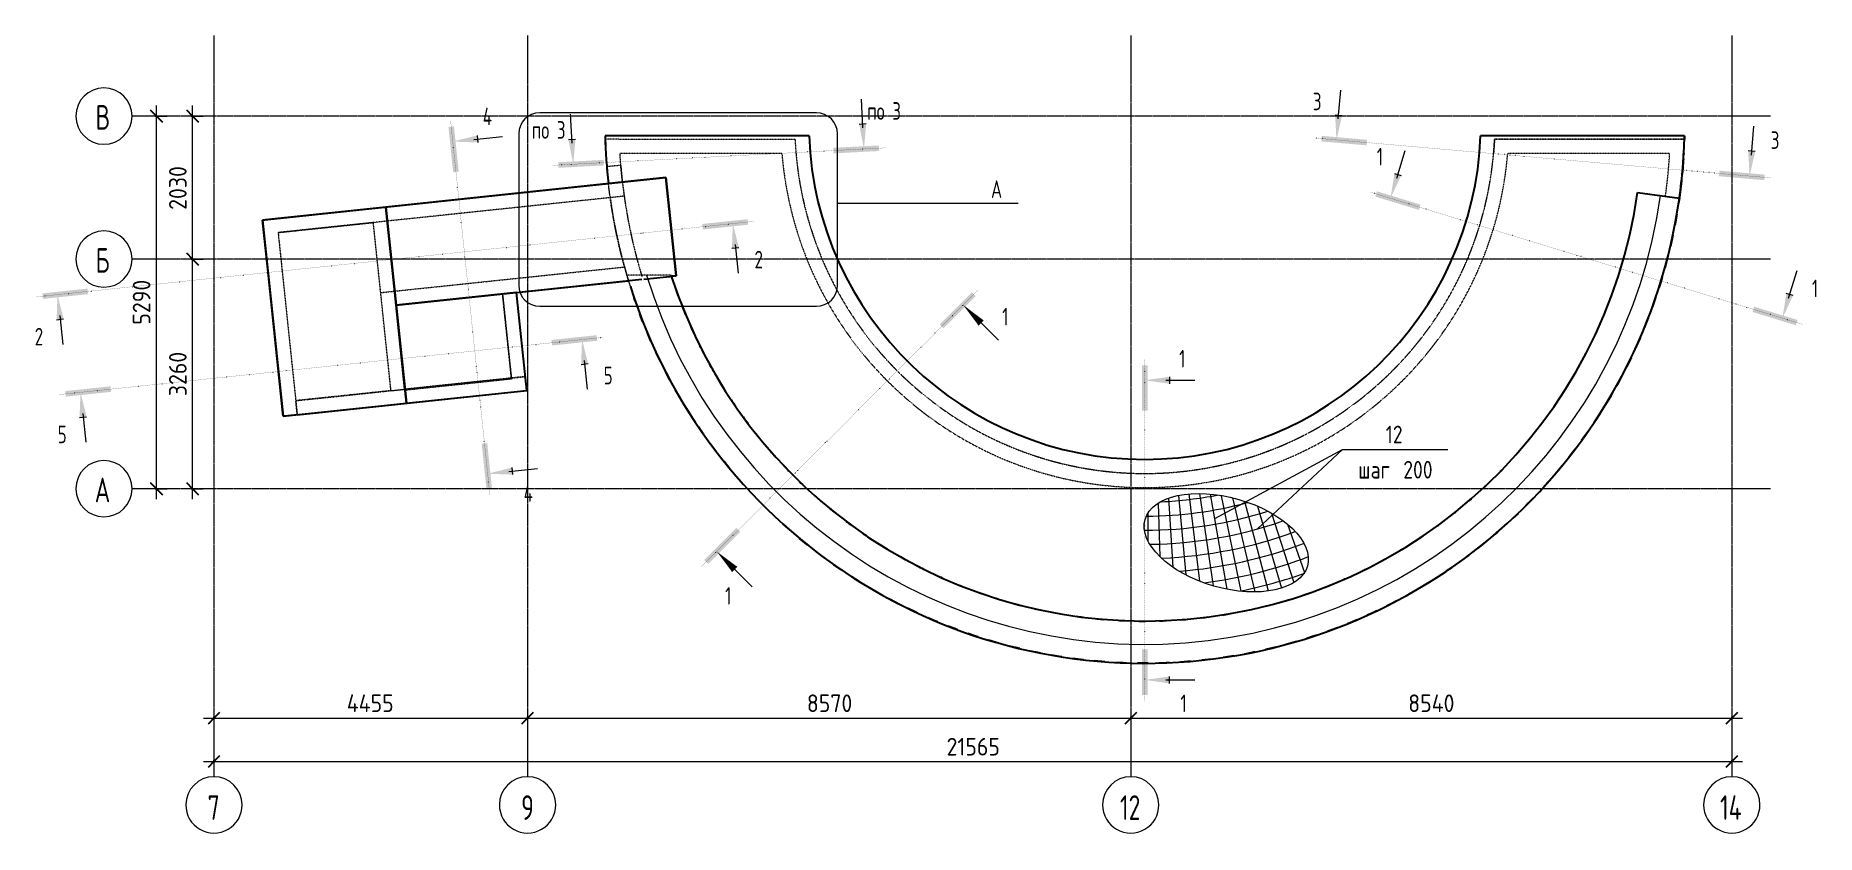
# Model space of a CAD drawing. Header units: millimetres. Extents: x 3129 to 68349, y -1586 to 12682.
# Drawn here: x 12281 to 37581, y 1343 to 12682 of the extents above; entities that cross this region are included whole.
import ezdxf

# ---------------------------------------------------------------- set-up
doc = ezdxf.new("R2010")
doc.units = ezdxf.units.MM
for name, pattern in [('01 Штриховая _4 мм_', [6, 3.5, -2.5]), ('02 Штрихпунктирная _20 мм_', [25, 20, -2.5, 0, -2.5]), ('04 Пунктир 10мм', [10, 0, -10])]:
    doc.linetypes.add(name, pattern=pattern)
for name, color, linetype, lineweight in [('AA_Dim', 7, 'Continuous', 9), ('AA_Dim-100', 7, 'Continuous', 9), ('AA_Linii', 7, 'Continuous', 9), ('AA_Razrez', 7, 'Continuous', 9), ('AA_Vinoska', 7, 'Continuous', 9), ('AF_Perekritie', 7, 'Continuous', 18), ('AF_Perekritie_Опалубка', 253, 'Continuous', 20), ('AF_Stena', 7, '01 Штриховая _4 мм_', 18), ('AF_Stena_Арматура', 253, 'Continuous', 18), ('AF_Stena_Опалубка', 253, 'Continuous', 18), ('Gen_Fragment', 7, 'Continuous', 9), ('Армирование по площади несущей конструкции', 7, '01 Штриховая _4 мм_', 9), ('Оси', 7, 'Continuous', 9)]:
    doc.layers.add(name, color=color, linetype=linetype, lineweight=lineweight)
doc.styles.add('GOST Common_1', font='GOST Common.ttf', dxfattribs={"width": 0.85, "height": 250})
doc.styles.add('ISOCPEUR_3', font='isocpeur.ttf', dxfattribs={"width": 0.7, "height": 350})
doc.styles.add('ISOCPEUR_4', font='isocpeur.ttf', dxfattribs={"width": 0.7, "height": 250})
doc.styles.add('ISOCPEUR_5', font='isocpeur.ttf', dxfattribs={"width": 0.9, "height": 250})
doc.dimstyles.new('05_Округл_5мм__прозр_', dxfattribs={"dimscale": 304.8, "dimtxt": 248.995294, "dimasz": 0.557743, "dimexe": 0.492126, "dimexo": 0.328084, "dimgap": 0.032808, "dimtad": 1, "dimdec": 0, "dimrnd": 5, "dimdsep": 46, "dimtxsty": 'ISOCPEUR_5', "dimblk1": 'OBLIQUE', "dimblk2": 'OBLIQUE', "dimsah": 1, "dimcen": 0.09, "dimdle": 0.492126, "dimazin": 0, "dimtfac": 1, "dimtdec": 4, "dimtix": 1, "dimtmove": 0, "dimatfit": 3, "dimfxl": 1, "dimtvp": 1, "dimtolj": 1, "dimtzin": 0, "dimlwd": 18, "dimlwe": 18, "dimarcsym": 2})

msp = doc.modelspace()

# ---------------------------------------------------------------- texts
at = {"layer": 'AA_Razrez', "char_height": 250, "attachment_point": 1, "style": 'ISOCPEUR_4'}
for s, insert, width in [('\\fISOCPEUR|b0|i0|c204|p34|;\\W.7;4', (18634.0132, 11661.682), 168.354375), ('по', (24095.4473, 11736.8367), 303.037875), ('\\fISOCPEUR|b0|i0|c204|p34|;\\W.7; ', (24345.4785, 11736.8367), 129.071687), ('\\fISOCPEUR|b0|i0|c204|p34|;\\W.7;3', (24451.9733, 11736.8367), 151.518937), ('\\fISOCPEUR|b0|i0|c204|p34|;\\W.7;3', (30426.9933, 11873.0083), 151.518937), ('по', (19329.7433, 11467.8762), 303.037875), ('\\fISOCPEUR|b0|i0|c204|p34|;\\W.7; ', (19579.7745, 11467.8762), 129.071687), ('\\fISOCPEUR|b0|i0|c204|p34|;\\W.7;3', (19686.2693, 11467.8762), 151.518937), ('\\fISOCPEUR|b0|i0|c204|p34|;\\W.7;3', (36932.7849, 11323.0727), 151.518937), ('\\fISOCPEUR|b0|i0|c204|p34|;\\W.7;1', (31335.5365, 11087.9898), 106.624437), ('\\fISOCPEUR|b0|i0|c204|p34|;\\W.7;2', (22494.6244, 9627.4314), 151.518937), ('\\fISOCPEUR|b0|i0|c204|p34|;\\W.7;1', (37518.6095, 9217.6829), 106.624437), ('\\fISOCPEUR|b0|i0|c204|p34|;\\W.7;1', (26014.613, 8817.5659), 106.624437), ('\\fISOCPEUR|b0|i0|c204|p34|;\\W.7;2', (12268.181, 8533.3091), 151.518937), ('\\fISOCPEUR|b0|i0|c204|p34|;\\W.7;1', (28527.1362, 8219.3609), 106.624437), ('\\fISOCPEUR|b0|i0|c204|p34|;\\W.7;5', (20351.9465, 7980.4301), 151.518937), ('\\fISOCPEUR|b0|i0|c204|p34|;\\W.7;5', (12594.5009, 7145.81), 151.518937), ('\\fISOCPEUR|b0|i0|c204|p34|;\\W.7;4', (19215.2511, 6315.0076), 168.354375), ('\\fISOCPEUR|b0|i0|c204|p34|;\\W.7;1', (22077.7033, 4853.5443), 106.624437), ('\\fISOCPEUR|b0|i0|c204|p34|;\\W.7;1', (28546.3104, 3327.9528), 106.624437)]:
    msp.add_mtext(s, dxfattribs=dict(at, insert=insert, width=width))
at = {"layer": 'AA_Vinoska', "char_height": 250, "attachment_point": 1, "style": 'GOST Common_1'}
for s, insert, width in [('12', (31462.5107, 7144.1534), 313.459812), (' 200', (31583.1487, 6644.1534), 640.548312), ('шаг', (31071.5107, 6644.1534), 620.105281)]:
    msp.add_mtext(s, dxfattribs=dict(at, insert=insert, width=width))
at = {"layer": 'Gen_Fragment', "insert": (25854.9872, 10627.7926), "char_height": 250, "width": 190.801625, "attachment_point": 1, "style": 'ISOCPEUR_4'}
msp.add_mtext('\\fISOCPEUR|b0|i0|c204|p34|;\\W.7;А', dxfattribs=at)
at = {"layer": 'Оси', "char_height": 350, "attachment_point": 1, "style": 'ISOCPEUR_3'}
for s, insert, width in [('\\fISOCPEUR|b0|i0|c204|p34|;\\W.7;В', (13132.2785, 11697.0381), 241.307937), ('\\fISOCPEUR|b0|i0|c204|p34|;\\W.7;Б', (13132.2785, 9667.0381), 241.307937), ('\\fISOCPEUR|b0|i0|c204|p34|;\\W.7;А', (13120.7285, 6407.0381), 269.367), ('\\fISOCPEUR|b0|i0|c204|p34|;\\W.7;7', (14724.0021, 1897.6285), 207.637062), ('\\fISOCPEUR|b0|i0|c204|p34|;\\W.7;9', (19179.0021, 1897.6285), 207.637062), ('12', (27686.7021, 1897.6285), 359.156), ('14', (36212.7021, 1897.6285), 392.826875)]:
    msp.add_mtext(s, dxfattribs=dict(at, insert=insert, width=width))

# ---------------------------------------------------------------- blocks, each defined once
blk = doc.blocks.new('Засыпка - Засыпка-3699984-Схема армирования входной группы в_о 7-14_А-В')
at = {"layer": 'AF_Perekritie', "lineweight": 30}
for p, q in [((30139, 8856), (31650, 9015)), ((30264, 7662), (30139, 8856))]:
    blk.add_line(p, q, dxfattribs=at)
at = {"layer": 'AF_Perekritie', "linetype": '01 Штриховая _4 мм_'}
for p, q in [((31650, 9015), (31777, 7806)), ((30266, 7647), (30264, 7662)), ((31777, 7806), (30266, 7647))]:
    blk.add_line(p, q, dxfattribs=at)
blk = doc.blocks.new('Засыпка 2 - Засыпка 2-3700114-Схема армирования входной группы в_о 7-14_А-В')
at = {"layer": 'AF_Perekritie', "linetype": '01 Штриховая _4 мм_'}
for p, q in [((28529, 6857), (29889, 6857)), ((28529, 6857), (28529, 4457)), ((29889, 4457), (29889, 6857)), ((29889, 4457), (28529, 4457))]:
    blk.add_line(p, q, dxfattribs=at)
blk = doc.blocks.new('Перекрытия 1 - Перекрытия 1-3747042-Схема армирования входной группы в_о 7-14_А-В')
at = {"layer": 'AF_Perekritie', "lineweight": 30}
for q in [(31650, 9015), (30264, 7662)]:
    blk.add_line((30139, 8856), q, dxfattribs=at)
at = {"layer": 'AF_Perekritie', "linetype": '01 Штриховая _4 мм_'}
for q in [(31650, 9015), (30264, 7662)]:
    blk.add_line((31776, 7821), q, dxfattribs=at)
blk = doc.blocks.new('Перекрытия 2 - Перекрытия 2-3747738-Схема армирования входной группы в_о 7-14_А-В')
at = {"layer": 'AF_Perekritie', "linetype": '01 Штриховая _4 мм_'}
for p, q in [((28844, 6857), (30204, 6857)), ((28844, 6857), (28844, 4457)), ((30204, 4457), (30204, 6857)), ((30204, 4457), (28844, 4457))]:
    blk.add_line(p, q, dxfattribs=at)
blk = doc.blocks.new('Ось сетки - d_4мм-2765513-Схема армирования входной группы в_о 7-14_А-В')
at = {"layer": 'Оси'}
for start, end in [(360, 180), (360, 180), (180, 360), (180, 360)]:
    blk.add_arc((0, 0), 4, start, end, dxfattribs=at)
blk = doc.blocks.new('010_Текст с выноской - Текст 2 строки-4064857-Схема армирования входной группы в_о 7-14_А-В')
at = {"layer": 'AA_Vinoska'}
blk.add_line((-7.5, 0), (7.5, 0), dxfattribs=at)
blk = doc.blocks.new('Разрез - Номер узла_ сзади-394133-Схема армирования входной группы в_о 7-14_А-В')
at = {"layer": 'AA_Razrez'}
for points in [[(7.33, 0.4), (7.33, -0.39), (0.87, -0.39), (0.87, 0.4)], [(3.5, -3.53), (2.5, -3.53), (3, 0)]]:
    blk.add_hatch(color=256, dxfattribs=at).paths.add_polyline_path(points)
for p, q in [((2.5, -3.53), (3.5, -3.53)), ((3, -3), (3, -7.1))]:
    blk.add_line(p, q, dxfattribs=at)
blk = doc.blocks.new('Разрез - Номер узла_ спереди-394134-Схема армирования входной группы в_о 7-14_А-В')
at = {"layer": 'AA_Razrez'}
for points in [[(7.33, 0.4), (7.33, -0.39), (0.87, -0.39), (0.87, 0.4)], [(3.5, -3.53), (2.5, -3.53), (3, 0)]]:
    blk.add_hatch(color=256, dxfattribs=at).paths.add_polyline_path(points)
for p, q in [((2.5, -3.53), (3.5, -3.53)), ((3, -3), (3, -7.1))]:
    blk.add_line(p, q, dxfattribs=at)
blk = doc.blocks.new('DIMBLOCK25-Схема армирования входной группы в_о 7-14_А-В')
at = {"layer": 'AA_Dim-100', "lineweight": 30}
for p, q in [((14512, 9510), (14427, 9595)), ((14512, 9510), (14597, 9425)), ((14512, 6250), (14427, 6335)), ((14512, 6250), (14597, 6165))]:
    blk.add_line(p, q, dxfattribs=at)
at = {"layer": 'AA_Dim-100', "lineweight": 18}
for p, q in [((14492, 9510), (14662, 9510)), ((14512, 9510), (14492, 9510)), ((14512, 6100), (14512, 9510)), ((14492, 6250), (14662, 6250)), ((14512, 6250), (14492, 6250))]:
    blk.add_line(p, q, dxfattribs=at)
at = {"layer": 'AA_Dim-100', "color": 0, "lineweight": 18, "insert": (14176, 7564), "char_height": 250, "width": 758.48, "attachment_point": 1, "rotation": 90, "line_spacing_factor": 1.149209, "style": 'ISOCPEUR_5'}
blk.add_mtext('3260', dxfattribs=at)
blk = doc.blocks.new('_Oblique')
at = {"color": 0, "linetype": 'ByBlock', "lineweight": -2}
blk.add_line((-0.5, -0.5), (0.5, 0.5), dxfattribs=at)
blk = doc.blocks.new('DIMBLOCK26-Схема армирования входной группы в_о 7-14_А-В')
at = {"layer": 'AA_Dim-100', "lineweight": 18}
for p, q in [((14512, 9510), (14512, 11690)), ((14492, 11540), (14662, 11540)), ((14512, 11540), (14492, 11540)), ((14492, 9510), (14662, 9510)), ((14512, 9510), (14492, 9510))]:
    blk.add_line(p, q, dxfattribs=at)
at = {"layer": 'AA_Dim-100', "lineweight": 30}
for p, q in [((14512, 11540), (14427, 11625)), ((14512, 11540), (14597, 11455)), ((14512, 9510), (14427, 9595)), ((14512, 9510), (14597, 9425))]:
    blk.add_line(p, q, dxfattribs=at)
at = {"layer": 'AA_Dim-100', "color": 0, "lineweight": 18, "insert": (14176, 10209), "char_height": 250, "width": 758.48, "attachment_point": 1, "rotation": 90, "line_spacing_factor": 1.149209, "style": 'ISOCPEUR_5'}
blk.add_mtext('2030', dxfattribs=at)
blk = doc.blocks.new('DIMBLOCK27-Схема армирования входной группы в_о 7-14_А-В')
at = {"layer": 'AA_Dim-100', "lineweight": 18}
for p, q in [((13998, 6100), (13998, 11690)), ((13978, 11540), (14148, 11540)), ((13998, 11540), (13978, 11540)), ((13978, 6250), (14148, 6250)), ((13998, 6250), (13978, 6250))]:
    blk.add_line(p, q, dxfattribs=at)
at = {"layer": 'AA_Dim-100', "lineweight": 30}
for p, q in [((13998, 11540), (13913, 11625)), ((13998, 11540), (14083, 11455)), ((13998, 6250), (13913, 6335)), ((13998, 6250), (14083, 6165))]:
    blk.add_line(p, q, dxfattribs=at)
at = {"layer": 'AA_Dim-100', "color": 0, "lineweight": 18, "insert": (13661, 8579), "char_height": 250, "width": 758.48, "attachment_point": 1, "rotation": 90, "line_spacing_factor": 1.149209, "style": 'ISOCPEUR_5'}
blk.add_mtext('5290', dxfattribs=at)
blk = doc.blocks.new('DIMBLOCK28-Схема армирования входной группы в_о 7-14_А-В')
at = {"layer": 'AA_Dim-100', "lineweight": 30}
for p, q in [((14815, 2992), (14900, 3077)), ((19270, 2992), (19355, 3077)), ((14815, 2992), (14730, 2907)), ((19270, 2992), (19185, 2907))]:
    blk.add_line(p, q, dxfattribs=at)
at = {"layer": 'AA_Dim-100', "lineweight": 18}
for p, q in [((14665, 2992), (19270, 2992)), ((14815, 3013), (14815, 2842)), ((14815, 2992), (14815, 3013)), ((19270, 3013), (19270, 2842)), ((19270, 2992), (19270, 3013))]:
    blk.add_line(p, q, dxfattribs=at)
at = {"layer": 'AA_Dim-100', "color": 0, "lineweight": 18, "insert": (16702, 3329), "char_height": 250, "width": 815.94, "attachment_point": 1, "line_spacing_factor": 1.149209, "style": 'ISOCPEUR_5'}
blk.add_mtext('4455', dxfattribs=at)
blk = doc.blocks.new('DIMBLOCK29-Схема армирования входной группы в_о 7-14_А-В')
at = {"layer": 'AA_Dim-100', "lineweight": 30}
for p, q in [((19270, 2992), (19355, 3077)), ((27840, 2992), (27925, 3077)), ((19270, 2992), (19185, 2907)), ((27840, 2992), (27755, 2907))]:
    blk.add_line(p, q, dxfattribs=at)
at = {"layer": 'AA_Dim-100', "lineweight": 18}
for p, q in [((19270, 3013), (19270, 2842)), ((19270, 2992), (19270, 3013)), ((19270, 2992), (27840, 2992)), ((27840, 3013), (27840, 2842)), ((27840, 2992), (27840, 3013))]:
    blk.add_line(p, q, dxfattribs=at)
at = {"layer": 'AA_Dim-100', "color": 0, "lineweight": 18, "insert": (23238, 3329), "char_height": 250, "width": 758.48, "attachment_point": 1, "line_spacing_factor": 1.149209, "style": 'ISOCPEUR_5'}
blk.add_mtext('8570', dxfattribs=at)
blk = doc.blocks.new('DIMBLOCK30-Схема армирования входной группы в_о 7-14_А-В')
at = {"layer": 'AA_Dim-100', "lineweight": 30}
for p, q in [((27840, 2992), (27925, 3077)), ((36380, 2992), (36465, 3077)), ((27840, 2992), (27755, 2907)), ((36380, 2992), (36295, 2907))]:
    blk.add_line(p, q, dxfattribs=at)
at = {"layer": 'AA_Dim-100', "lineweight": 18}
for p, q in [((27840, 3013), (27840, 2842)), ((27840, 2992), (27840, 3013)), ((27840, 2992), (36530, 2992)), ((36380, 3013), (36380, 2842)), ((36380, 2992), (36380, 3013))]:
    blk.add_line(p, q, dxfattribs=at)
at = {"layer": 'AA_Dim-100', "color": 0, "lineweight": 18, "insert": (31782, 3329), "char_height": 250, "width": 787.21, "attachment_point": 1, "line_spacing_factor": 1.149209, "style": 'ISOCPEUR_5'}
blk.add_mtext('8540', dxfattribs=at)
blk = doc.blocks.new('DIMBLOCK31-Схема армирования входной группы в_о 7-14_А-В')
at = {"layer": 'AA_Dim-100', "lineweight": 18}
for p, q in [((14665, 2375), (36530, 2375)), ((14815, 2395), (14815, 2225)), ((14815, 2375), (14815, 2395)), ((36380, 2395), (36380, 2225)), ((36380, 2375), (36380, 2395))]:
    blk.add_line(p, q, dxfattribs=at)
at = {"layer": 'AA_Dim-100', "lineweight": 30}
for p, q in [((14815, 2375), (14730, 2290)), ((14815, 2375), (14900, 2460)), ((36380, 2375), (36295, 2290)), ((36380, 2375), (36465, 2460))]:
    blk.add_line(p, q, dxfattribs=at)
at = {"layer": 'AA_Dim-100', "color": 0, "lineweight": 18, "insert": (25224, 2712), "char_height": 250, "width": 896.38, "attachment_point": 1, "line_spacing_factor": 1.149209, "style": 'ISOCPEUR_5'}
blk.add_mtext('21565', dxfattribs=at)
blk = doc.blocks.new('План несущих конструкций - Номер узла 6мм-393529-Схема армирования входной группы в_о 7-14_А-В')
at = {"layer": 'Gen_Fragment'}
blk.add_line((-2.95, 0), (3.05, 0), dxfattribs=at)

# ---------------------------------------------------------------- dimensions: what is measured, and where the dimension line sits
at = {"layer": 'AA_Dim', "lineweight": 18}
for base, p1, p2, override, picture, middle in [((13998.0683, 11540), (13877.8601, 6250), (13877.8601, 11540), {"dimpost": '<>', "dimfxl": 5290}, 'DIMBLOCK27-Схема армирования входной группы в_о 7-14_А-В', (13863.0683, 8895)), ((14512.3787, 11540), (14392.1706, 9510), (14392.1706, 11540), {"dimpost": '<>', "dimfxl": 2030}, 'DIMBLOCK26-Схема армирования входной группы в_о 7-14_А-В', (14377.3787, 10525)), ((14512.3787, 9510), (14392.1706, 6250), (14392.1706, 9510), {"dimpost": '<>', "dimfxl": 3260}, 'DIMBLOCK25-Схема армирования входной группы в_о 7-14_А-В', (14377.3787, 7880))]:
    dim = msp.add_linear_dim(base=base, p1=p1, p2=p2, angle=90, dimstyle='05_Округл_5мм__прозр_', override=override, dxfattribs=at)
    dim.commit()
    dim.dimension.update_dxf_attribs({"geometry": picture, "text_midpoint": middle})
for base, p1, p2, override, picture, middle in [((19269.5214, 2992.4581), (14814.5214, 3112.6663), (19269.5214, 3112.6663), {"dimpost": '<>', "dimfxl": 4455}, 'DIMBLOCK28-Схема армирования входной группы в_о 7-14_А-В', (17042.0214, 3127.4581)), ((27839.5214, 2992.4581), (19269.5214, 3112.6663), (27839.5214, 3112.6663), {"dimpost": '<>', "dimfxl": 8570}, 'DIMBLOCK29-Схема армирования входной группы в_о 7-14_А-В', (23554.5214, 3127.4581)), ((36379.5214, 2992.4581), (27839.5214, 3112.6663), (36379.5214, 3112.6663), {"dimpost": '<>', "dimfxl": 8540}, 'DIMBLOCK30-Схема армирования входной группы в_о 7-14_А-В', (32109.5214, 3127.4581)), ((36379.5214, 2375.1103), (14814.5214, 2495.3184), (36379.5214, 2495.3184), {"dimpost": '<>', "dimfxl": 21565}, 'DIMBLOCK31-Схема армирования входной группы в_о 7-14_А-В', (25597.0214, 2510.1103))]:
    dim = msp.add_linear_dim(base=base, p1=p1, p2=p2, dimstyle='05_Округл_5мм__прозр_', override=override, dxfattribs=at)
    dim.commit()
    dim.dimension.update_dxf_attribs({"geometry": picture, "text_midpoint": middle})

# ---------------------------------------------------------------- linework, layer by layer
at = {"layer": 'AA_Linii', "lineweight": 18}
for p, q in [((28374.5774, 6114.4327), (28436.1072, 5136.4442)), ((28520.5325, 6154.5744), (28623.357, 5024.7226)), ((28667.2949, 6175.3301), (28814.8894, 4937.566)), ((28816.0757, 6181.182), (29009.5809, 4870.7677)), ((28968.0605, 6173.9913), (29206.3157, 4822.7789)), ((29125.2913, 6150.54), (29403.8403, 4793.555)), ((29287.1082, 6120.8852), (29600.6065, 4784.2785)), ((28082.5249, 5900.895), (28082.5249, 5511.5274)), ((28227.9696, 6043.5409), (28254.4984, 5283.8534)), ((29457.8086, 6071.997), (29794.5246, 4797.578)), ((29639.7195, 6002.9921), (29982.4643, 4838.4452)), ((29838.2239, 5904.162), (30158.9274, 4917.138)), ((30066.5344, 5747.4851), (30310.5226, 5062.2866))]:
    msp.add_line(p, q, dxfattribs=at)
for radius, start, end in [(7400, 196.9765611, 352.0000747), (5380, 272.51757946, 281.05104912), (5780, 270.00001903, 287.61938232), (5580, 270.25663875, 285.17621279), (5980, 270.76463737, 289.16831981), (6180, 272.25388953, 290.22130359), (6380, 274.43323264, 290.70698912), (6580, 277.36624026, 290.70698912), (6780, 281.60001329, 289.60002403)]:
    msp.add_arc((28039.5214, 11439.9905), radius, start, end, dxfattribs=at)
at = {"layer": 'AA_Linii'}
msp.add_ellipse((29197.2268, 5482.7211), major_axis=(-1153.514, 330.7648), ratio=0.5333333333, dxfattribs=at)
at = {"layer": 'AA_Razrez', "linetype": '04 Пунктир 10мм'}
for p, q in [((18734.7623, 6164.2051), (18176.4595, 11476.1014)), ((36930.8862, 10662.0988), (30463.61, 11227.9122)), ((24349.1895, 11088.5088), (19619.4163, 10840.6319)), ((37385.6948, 8582.5766), (31243.5967, 10460.4064)), ((12293.4827, 8974.1938), (22485.148, 10045.3809)), ((21746.0613, 5146.5349), (25670.3769, 9070.846)), ((12619.8026, 7586.6946), (20342.4701, 8398.3797)), ((28039.5233, 3235.0911), (28039.5233, 8089.5142))]:
    msp.add_line(p, q, dxfattribs=at)
at = {"layer": 'AA_Vinoska'}
for p in [(29033.3635, 5825.7679), (29640.1749, 5681.1725)]:
    msp.add_line(p, (30846.3574, 6805.9229), dxfattribs=at)
at = {"layer": 'AF_Perekritie', "linetype": '01 Штриховая _4 мм_'}
for p, q in [((20573.854, 11210), (20373.7616, 11210)), ((20573.9036, 11210), (23070.6322, 11210)), ((35705.2812, 11210), (33008.4106, 11210)), ((35699.8587, 11071.2192), (35692.0912, 10935.0747)), ((35678.2516, 10756.9424), (35666.4895, 10636.178)), ((35644.7189, 10451.194), (35634.1014, 10372.7018)), ((21308.604, 9279.3351), (20680.9685, 9279.3351))]:
    msp.add_line(p, q, dxfattribs=at)
at = {"layer": 'AF_Perekritie', "linetype": '01 Штриховая _4 мм_', "flags": 128}
for points in [[(33008.4106, 11210), (33002.7666, 11109.9136), (32995.1084, 11009.9819)], [(20443.6459, 10381.9598), (20478.0805, 10158.8342), (20519.0685, 9936.8159), (20566.574, 9716.1001), (20620.5557, 9496.8783), (20680.9685, 9279.3351)], [(20496.9429, 10052.0946), (20487.7149, 10103.2157), (20483.8661, 10125.1439)], [(20551.0582, 9784.7986), (20542.0098, 9826.2798), (20533.1908, 9867.8125)], [(20611.9696, 9529.9613), (20606.4567, 9551.5289), (20593.8359, 9601.9195)]]:
    msp.add_lwpolyline(points, dxfattribs=at)
at = {"layer": 'AF_Perekritie', "linetype": '01 Штриховая _4 мм_'}
for radius, start, end in [(4974.2095, 182.65021602, 185.2412843), (4974.2095, 354.75871776, 357.31146825), (7669.2095, 356.2017172, 358.28143884), (7669.2095, 182.51291137, 183.16027858), (7669.2095, 184.25627417, 184.79780475), (7669.2095, 185.00540224, 186.43525035), (4974.2095, 186.55946304, 188.06811475), (4974.2095, 189.39586237, 190.89505751), (4974.2095, 349.10494087, 350.60413591), (4974.2095, 351.93188393, 353.44052978), (7669.2095, 353.80810067, 355.70313286), (4974.2095, 192.23008561, 193.72206558), (4974.2095, 346.27793284, 347.76991316), (7669.2095, 352.00042864, 353.64069847), (4974.2095, 195.06280484, 196.54914599), (4974.2095, 343.45085248, 344.9371939), (4974.2095, 197.89440167, 199.37630735), (4974.2095, 340.62369116, 342.10559705), (4974.2095, 200.72513833, 202.2035597), (4974.2095, 337.79643884, 339.27486039), (4974.2095, 203.55520118, 205.03091486), (4974.2095, 334.96908372, 336.44479754), (7669.2095, 196.96122469, 197.65490332), (4974.2095, 206.38472634, 207.85838676), (4974.2095, 332.14161186, 333.61527239), (4974.2095, 209.21381552, 210.68599201), (4974.2095, 329.31400665, 330.78618322), (4974.2095, 212.04254626, 213.51375054), (4974.2095, 326.48624815, 327.95745249), (4974.2095, 214.87097871, 216.34168648), (4974.2095, 217.69916021, 219.16982933), (4974.2095, 320.83016944, 322.30083858), (4974.2095, 323.65831225, 325.12902007), (4974.2095, 220.52712859, 221.99821552), (4974.2095, 318.00178328, 319.47287022), (4974.2095, 223.35491437, 224.8268906), (4974.2095, 226.18254251, 227.65591229), (4974.2095, 312.34408657, 313.81745633), (4974.2095, 315.17310823, 316.64508445), (4974.2095, 229.01003358, 230.48535478), (4974.2095, 309.51464412, 310.98996527), (4974.2095, 231.83740469, 233.31531511), (4974.2095, 234.6646702, 236.14592265), (4974.2095, 303.85407633, 305.33532869), (4974.2095, 306.68468383, 308.16259418), (4974.2095, 237.49184223, 238.97735384), (4974.2095, 240.31893111, 241.80985571), (4974.2095, 298.19014336, 299.6810678), (4974.2095, 301.02264518, 302.50815667), (4974.2095, 243.14594567, 244.64378506), (4974.2095, 245.97289351, 247.47967713), (4974.2095, 292.52032208, 294.02710543), (4974.2095, 295.35621407, 296.85405326), (4974.2095, 248.79978122, 250.318373), (4974.2095, 251.62661453, 253.16127449), (4974.2095, 254.45339844, 256.01090488), (4974.2095, 257.28013734, 258.87231079), (4974.2095, 281.12768935, 282.71986163), (4974.2095, 283.98909482, 285.54660053), (4974.2095, 286.83872498, 288.37338443), (4974.2095, 289.68162631, 291.20021772), (4974.2095, 260.10683511, 261.75726769), (4974.2095, 262.93349517, 264.70110216), (4974.2095, 265.76012056, 267.88044922), (4974.2095, 268.58671399, 271.41328499), (4974.2095, 272.11956901, 274.23987842), (4974.2095, 275.29890161, 277.06650381), (4974.2095, 278.2427334, 279.89316387)]:
    msp.add_arc((28039.5214, 11440), radius, start, end, dxfattribs=at)
msp.add_ellipse((28023.0602, 11438.4239), major_axis=(-738.1279, 7022.8177), ratio=0.9987515668, start_param=1.7769419545, end_param=1.7788235288, dxfattribs=at)
at = {"layer": 'AF_Perekritie_Опалубка', "lineweight": 30}
for p, q in [((23268.7064, 11260), (20372.4246, 11260)), ((35706.6182, 11260), (32810.3364, 11260)), ((35696.666, 11009.9886), (35695.1515, 10983.8209)), ((21233.5473, 10666.0834), (17256.6923, 10248.0991)), ((20418.6345, 10580.4326), (21233.5473, 10666.0834)), ((21233.5473, 10666.0834), (21379.8872, 9273.7528)), ((21379.8872, 9273.7528), (21233.5473, 10666.0834)), ((15579.5214, 10071.8213), (20418.6345, 10580.4326)), ((35039.9338, 10456.1565), (35634.0947, 10372.6526)), ((17256.6923, 10248.0991), (15506.3338, 10064.129)), ((17403.0322, 8855.7685), (17256.6923, 10248.0991)), ((17256.6923, 10248.0991), (17403.0322, 8855.7685)), ((15506.3338, 10064.129), (15579.5214, 10071.8213)), ((15506.3338, 10064.129), (15799.0135, 7279.4677)), ((15579.5214, 9367.7956), (15506.3338, 10064.129)), ((15799.0135, 7279.4677), (15579.5214, 9367.7956)), ((17403.0322, 8855.7685), (20892.748, 9222.5524)), ((19113.6098, 9035.5574), (20703.9041, 9202.7041)), ((20921.2423, 9225.5472), (21379.8872, 9273.7528)), ((21379.8872, 9273.7528), (21312.6767, 9266.6886)), ((19113.6098, 9035.5574), (17403.0322, 8855.7685)), ((17549.372, 7463.4378), (17403.0322, 8855.7685)), ((17403.0322, 8855.7685), (17549.372, 7463.4378)), ((19259.9497, 7643.2268), (19113.6098, 9035.5574)), ((19259.9497, 7643.2268), (19113.6098, 9035.5574)), ((15997.9179, 7300.3734), (19259.9497, 7643.2268)), ((17549.372, 7463.4378), (19259.9497, 7643.2268)), ((15799.0135, 7279.4677), (17549.372, 7463.4378)), ((15818.9039, 7281.5583), (15799.0135, 7279.4677)), ((15997.8685, 7300.3682), (15818.9039, 7281.5583)), ((33691.6913, 7194.2141), (33687.975, 7189.2714)), ((28039.5282, 3770.7909), (27935.0175, 3771.5034)), ((28085.7097, 3770.9303), (28039.5282, 3770.7909))]:
    msp.add_line(p, q, dxfattribs=at)
at = {"layer": 'AF_Perekritie_Опалубка', "lineweight": 30, "flags": 128}
for points in [[(35706.5521, 11257.2027), (35705.9903, 11234.9934), (35705.2802, 11209.981)], [(35690.7456, 10915.0812), (35681.7279, 10796.9964), (35674.2538, 10713.6153)], [(35692.0879, 10935.0252), (35690.2149, 10907.4007), (35690.1108, 10905.9064)], [(35666.2403, 10633.8165), (35660.8663, 10584.503), (35635.3595, 10381.6921)], [(35666.4843, 10636.1287), (35663.2085, 10605.6327), (35662.746, 10601.4176)], [(35599.1333, 10148.0887), (35573.5623, 10006.4724), (35571.7383, 9996.919)], [(35634.0945, 10372.6526), (35624.304, 10305.167), (35623.2676, 10298.2612)], [(35541.5463, 9847.3952), (35511.0625, 9710.0151), (35508.2399, 9697.8699)], [(35472.0435, 9549.3964), (35436.9021, 9416.2579), (35432.8734, 9401.589)], [(35390.7334, 9254.491), (35351.197, 9125.659), (35345.7585, 9108.5472)], [(20798.9041, 8912.1086), (20798.8265, 8912.3309), (20783.0294, 8958.0458)], [(35297.7439, 8963.1122), (35254.0808, 8838.6721), (35247.0337, 8819.21)], [(20905.8657, 8624.3776), (20905.238, 8625.9684), (20863.4967, 8734.1846)], [(35193.2224, 8675.7046), (35145.7051, 8555.7451), (35136.8557, 8534.0374)], [(21024.256, 8341.1575), (21022.9696, 8344.0712), (20972.1507, 8461.9069)], [(35077.3346, 8392.7138), (35026.2392, 8277.3194), (35015.3997, 8253.4823)], [(21153.8853, 8062.9022), (21151.8348, 8067.0864), (21094.4773, 8186.8277)], [(34950.2644, 8114.5829), (34895.8694, 8003.8297), (34882.8586, 7977.9907)], [(21294.546, 7790.0575), (21291.6288, 7795.4535), (21228.7155, 7914.4235)], [(21446.0127, 7523.0603), (21442.13, 7529.6036), (21374.2247, 7646.5073)], [(34812.2136, 7841.7494), (34754.7991, 7735.7027), (34739.4431, 7708.0002)], [(21608.0427, 7262.3386), (21603.0995, 7269.9584), (21530.6082, 7384.0395)], [(34663.4016, 7574.6437), (34603.2487, 7473.3569), (34585.3809, 7443.94)], [(21780.3764, 7008.3099), (21774.2819, 7016.9301), (21697.539, 7127.6889)], [(34504.0646, 7313.6883), (34441.4545, 7217.2016), (34420.917, 7186.2296)], [(21962.7377, 6761.3812), (21955.4056, 6770.92), (21874.7092, 6877.9985)], [(34334.4559, 7059.296), (34269.6692, 6967.6368), (34246.3126, 6935.2785)], [(22154.8345, 6521.9482), (22146.1831, 6532.3185), (22061.8112, 6635.4451)], [(34154.8449, 6811.8701), (34088.1607, 6725.0518), (34061.8451, 6691.4856)], [(22356.3589, 6290.3945), (22346.3118, 6301.5043), (22258.5307, 6400.4649)], [(33766.7731, 6339.4749), (33697.1223, 6262.3243), (33664.5086, 6226.9116)], [(33965.517, 6571.8028), (33897.2124, 6489.8253), (33867.8077, 6455.2381)], [(22566.9881, 6067.0909), (22555.4741, 6078.8435), (22464.5429, 6173.4658)], [(33558.9288, 6115.2549), (33488.2026, 6042.9039), (33452.2709, 6006.8688)], [(22786.3846, 5852.3952), (22773.3382, 5864.6894), (22679.5112, 5954.8329)], [(33342.3145, 5899.4988), (33270.7794, 5831.9065), (33231.4317, 5795.4594)], [(23014.1969, 5646.6514), (22999.5583, 5659.3819), (22903.0865, 5744.9316)], [(33117.2744, 5692.549), (33045.1921, 5629.6614), (33002.3421, 5593.0194)], [(23250.0601, 5450.1891), (23233.7754, 5463.2467), (23134.9072, 5544.1093)], [(23493.5963, 5263.3231), (23475.618, 5276.5951), (23374.5994, 5352.696)], [(32884.166, 5494.734), (32811.7927, 5436.4843), (32765.3659, 5399.8705)], [(23744.4152, 5086.3526), (23724.7023, 5099.7232), (23621.777, 5171.0047)], [(32395.2382, 5127.75), (32323.0261, 5078.5252), (32269.272, 5042.6583)], [(32643.3597, 5306.368), (32570.9453, 5252.6766), (32520.8797, 5216.3195)], [(24002.115, 4919.5611), (23980.6331, 4932.9116), (23876.0426, 4999.3314)], [(24266.2829, 4763.216), (24243.0042, 4776.4251), (24136.9876, 4837.9551)], [(32140.1957, 4959.1637), (32068.4217, 4914.3019), (32010.9425, 4879.1628)], [(24536.4956, 4617.5676), (24511.3994, 4630.5119), (24404.1929, 4687.1373)], [(31610.9793, 4653.1408), (31540.757, 4616.6487), (31475.7698, 4583.6915)], [(31878.6376, 4800.8768), (31807.5297, 4760.2629), (31746.3016, 4726.0927)], [(24812.3203, 4482.8493), (24785.3927, 4495.4035), (24677.2297, 4547.1224)], [(25093.3149, 4359.2769), (25064.5495, 4371.3144), (24955.6599, 4418.1366)], [(31059.0727, 4390.2425), (30991.244, 4361.5745), (30918.7616, 4331.7832)], [(31337.6462, 4516.1902), (31268.5202, 4483.6834), (31199.777, 4452.1853)], [(25379.0294, 4247.0482), (25348.4268, 4258.4414), (25239.0368, 4300.3884)], [(25669.0059, 4146.3432), (25636.5741, 4156.9637), (25526.9059, 4194.068)], [(25962.78, 4057.3231), (25928.5342, 4067.0422), (25818.8057, 4099.3468)], [(30196.3732, 4080.3287), (30133.5419, 4062.2055), (30050.0801, 4039.0255)], [(30487.9824, 4172.1386), (30423.3117, 4150.671), (30343.4562, 4125.039)], [(30775.7013, 4275.4979), (30709.3612, 4250.5126), (30633.1701, 4222.6767)], [(26259.8809, 3980.1306), (26223.8439, 3988.8196), (26114.2681, 4016.3777)], [(26559.8326, 3914.8891), (26522.0346, 3922.4201), (26412.8195, 3945.2946)], [(26862.1546, 3861.7034), (26822.6331, 3867.949), (26713.9813, 3886.2121)], [(27166.3626, 3820.6584), (27125.1625, 3825.4927), (27017.2708, 3839.2256)], [(27471.9692, 3791.82), (27429.1427, 3795.1186), (27322.2018, 3804.4109)], [(28696.3641, 3798.9707), (28644.8802, 3794.7195), (28544.7411, 3787.45)], [(29000.377, 3831.2203), (28946.3767, 3824.5954), (28849.3472, 3813.6673)], [(29302.8633, 3875.5609), (29246.4579, 3866.3564), (29152.6643, 3852.0041)], [(29603.3424, 3931.922), (29544.6555, 3919.9372), (29454.2109, 3902.3994)], [(29901.3369, 4000.2141), (29840.5041, 3985.2542), (29753.508, 3964.773)], [(27778.4781, 3775.2346), (27734.0915, 3776.8749), (27628.2853, 3781.8244)], [(28391.3075, 3778.8631), (28342.4389, 3776.7752), (28239.3553, 3773.3948)]]:
    msp.add_lwpolyline(points, dxfattribs=at)
at = {"layer": 'AF_Perekritie_Опалубка', "lineweight": 30}
for radius, start, end in [(7669.2095, 181.34488274, 186.43525035), (7669.2095, 181.71856116, 182.51254074), (4774.2095, 182.16071065, 357.83928935), (7669.2095, 352.00000216, 358.65511726), (7669.2095, 183.16064922, 184.25590353), (7669.2095, 355.70350351, 356.20134655), (7669.2095, 184.79817539, 185.0050316), (7069.2095, 197.90462532, 352.00000216), (7669.2095, 353.64106912, 353.80773002), (7669.2095, 197.65523104, 352.00005799), (7069.2095, 199.28046479, 200.24933022), (7069.2095, 201.69244041, 202.65792008), (7069.2095, 204.10474299, 205.06650933), (7069.2095, 206.51716857, 207.47509858), (7069.2095, 208.92972335, 209.88368781), (7069.2095, 211.34241394, 212.29227704), (7069.2095, 213.75524745, 214.70086625), (7069.2095, 216.16823146, 217.10945545), (7069.2095, 218.58137409, 219.51804464), (7069.2095, 320.54347922, 320.67750562), (7069.2095, 220.99468409, 221.92663382), (7069.2095, 223.40817084, 224.33522298), (7069.2095, 318.0618394, 318.26808281), (7069.2095, 225.82184444, 226.74381214), (7069.2095, 315.58962641, 315.85866), (7069.2095, 228.23571577, 229.15240129), (7069.2095, 310.66701675, 311.04442593), (7069.2095, 313.12512626, 313.45301471), (7069.2095, 230.64979658, 231.56099042), (7069.2095, 308.21426157, 308.63583714), (7069.2095, 233.06409956, 233.96957955), (7069.2095, 235.47863847, 236.37816866), (7069.2095, 303.32167995, 303.81865953), (7069.2095, 305.76603698, 306.22724834), (7069.2095, 237.89342819, 238.78675776), (7069.2095, 300.88065083, 301.41007071), (7069.2095, 240.30848491, 241.19534685), (7069.2095, 242.72382623, 243.60393593), (7069.2095, 296.00687697, 296.59289304), (7069.2095, 298.4425059, 299.00148188), (7069.2095, 245.13947135, 246.01252501), (7069.2095, 247.55544121, 248.42111406), (7069.2095, 291.14198309, 291.77571533), (7069.2095, 293.57345595, 294.18430419), (7069.2095, 249.97175873, 250.82970311), (7069.2095, 252.38844905, 253.23829215), (7069.2095, 254.80553978, 255.64688118), (7069.2095, 283.85720277, 284.54994869), (7069.2095, 286.28403174, 286.95853758), (7069.2095, 288.71223784, 289.36712646), (7069.2095, 257.22306134, 258.0554702), (7069.2095, 259.64104729, 260.4640592), (7069.2095, 262.05953478, 262.8726482), (7069.2095, 264.47856504, 265.28123718), (7069.2095, 266.89818394, 267.68982616), (7069.2095, 269.31844265, 270.09841512), (7069.2095, 271.73939849, 272.50700408), (7069.2095, 274.16111579, 274.91559302), (7069.2095, 276.58366708, 277.32418195), (7069.2095, 279.00713439, 279.73277087), (7069.2095, 281.43161088, 282.14135979)]:
    msp.add_arc((28039.5214, 11440), radius, start, end, dxfattribs=at)
at = {"layer": 'AF_Stena'}
for p, q in [((20573.854, 11210), (20373.7616, 11210)), ((20573.854, 11210), (23070.6322, 11210)), ((33008.4106, 11210), (35705.2812, 11210)), ((22883.2104, 11010), (20582.6997, 11010)), ((35496.3431, 11010), (33195.8324, 11010)), ((20594.5212, 10839.1159), (20395.1694, 10823.0263)), ((20443.6459, 10381.9598), (17277.598, 10049.1947)), ((20642.6662, 10402.8776), (20443.6459, 10381.9598)), ((17277.598, 10049.1947), (15726.1439, 9886.1303)), ((15726.1439, 9886.1303), (15997.9179, 7300.3734)), ((17387.0975, 9055.1953), (20647.2023, 9397.8461)), ((20647.2026, 9397.845), (20637.5151, 9433.2438)), ((17183.2221, 9033.7671), (17387.0975, 9055.1953)), ((17204.1278, 8834.8628), (17183.2221, 9033.7671)), ((17408.0032, 8856.2909), (17387.0975, 9055.1953)), ((19040.1396, 7821.2254), (18914.7055, 9014.6517)), ((19043.7795, 7821.608), (18918.3453, 9015.0343)), ((17329.562, 7641.4365), (17204.1278, 8834.8628)), ((15977.0122, 7499.2778), (17523.266, 7661.7956)), ((17329.562, 7641.4365), (17528.4663, 7662.3422)), ((17523.266, 7661.7956), (19239.044, 7842.1311)), ((17523.266, 7661.7956), (17544.1717, 7462.8912)), ((19040.1396, 7821.2254), (19043.7795, 7821.608)), ((19239.044, 7842.1311), (19043.7795, 7821.608)), ((15997.9179, 7300.3734), (15977.0122, 7499.2778))]:
    msp.add_line(p, q, dxfattribs=at)
at = {"layer": 'AF_Stena', "flags": 128}
for points in [[(20617.5447, 10601.3389), (20597.3156, 10805.4426), (20582.7014, 11009.9743)], [(20703.9041, 9202.7041), (20626.6696, 9473.683), (20559.4415, 9747.3161), (20502.3105, 10023.2342), (20455.3537, 10301.0647), (20418.6345, 10580.4326)], [(20436.4939, 10434.6432), (20423.9454, 10534.5853), (20421.4834, 10555.5394)], [(20617.5447, 10601.3389), (20654.4728, 10321.8999), (20701.9181, 10044.0532), (20759.8129, 9768.1945), (20828.0748, 9494.7166), (20894.2613, 9264.1443)], [(20479.6825, 10149.4166), (20463.6011, 10247.4378), (20459.7522, 10272.1508)], [(20533.4345, 9866.6506), (20514.0798, 9961.9939), (20508.5613, 9990.3749)], [(20597.6497, 9586.5394), (20575.3094, 9678.6616), (20567.8442, 9710.6036)], [(20647.2023, 9397.8461), (20674.9069, 9300.0873), (20703.9041, 9202.7041)]]:
    msp.add_lwpolyline(points, dxfattribs=at)
at = {"layer": 'AF_Stena'}
for radius, start, end in [(4974.2095, 182.65021602, 184.95917476), (4974.2095, 355.04082524, 357.34978398), (7669.2095, 182.51291137, 183.16027858), (5174.2095, 184.76703402, 355.23296598), (4974.2095, 184.95917476, 355.04082524), (7469.2095, 352.00000216, 356.69967556), (7669.2095, 356.10788588, 356.57598736), (7669.2095, 184.25627417, 184.79780475), (7669.2095, 184.69746139, 184.83246222), (7669.2095, 185.00540224, 186.43525035), (7469.2095, 184.61432573, 186.44690511), (7469.2095, 184.64901162, 186.60601982), (7669.2095, 353.98283687, 354.54203505), (7469.2095, 186.44690511, 187.98148144), (7469.2095, 187.74659654, 188.77396954), (7469.2095, 189.91316938, 190.94191866), (7469.2095, 192.07983008, 193.10986715), (7469.2095, 194.24657077, 195.27781499), (7469.2095, 196.41338452, 196.93761287)]:
    msp.add_arc((28039.5214, 11440), radius, start, end, dxfattribs=at)
at = {"layer": 'AF_Stena_Арматура'}
for p, q in [((20395.1694, 10823.0263), (20396.0686, 10811.9845)), ((20418.6345, 10580.4326), (20617.5447, 10601.3389)), ((35436.0411, 10400.4872), (35634.0947, 10372.6526)), ((20892.748, 9222.5524), (20703.9041, 9202.7041)), ((20731.5905, 9113.8616), (20751.4049, 9120.1686))]:
    msp.add_line(p, q, dxfattribs=at)
for start, end in [(181.71856116, 182.51254074), (183.16064922, 184.25590353), (354.54240569, 356.10751524), (356.576358, 356.78583404), (184.79817539, 185.0050316), (184.83283282, 186.43525035), (352.00000216, 353.98246623), (196.96122469, 197.65644393)]:
    msp.add_arc((28039.5214, 11440), 7669.2095, start, end, dxfattribs=at)
at = {"layer": 'AF_Stena_Опалубка'}
for p, q in [((20703.9041, 9202.7041), (17408.0032, 8856.2909)), ((17408.0032, 8856.2909), (17403.0322, 8855.7685)), ((17403.0322, 8855.7685), (17528.4663, 7662.3422)), ((18918.3453, 9015.0343), (18914.7055, 9014.6517)), ((19239.044, 7842.1311), (19113.6098, 9035.5574)), ((19259.9497, 7643.2268), (17544.1717, 7462.8912)), ((19259.9497, 7643.2268), (19239.044, 7842.1311)), ((17544.1717, 7462.8912), (15997.9179, 7300.3734))]:
    msp.add_line(p, q, dxfattribs=at)
msp.add_arc((28039.5214, 11440), 7669.2095, 356.78583404, 358.28143884, dxfattribs=at)
at = {"layer": 'Gen_Fragment'}
for p, q in [((23373.9357, 11586.9246), (19444.4163, 11586.9246)), ((19144.4163, 11286.9246), (19144.4163, 9139.0271)), ((23673.9357, 9139.0271), (23673.9357, 11286.9246)), ((23673.9357, 10302.313), (25635.4114, 10302.313)), ((19444.4163, 8839.0271), (23373.9357, 8839.0271))]:
    msp.add_line(p, q, dxfattribs=at)
for centre, start, end in [((19444.4163, 11286.9246), 90, 180), ((23373.9357, 11286.9246), 0, 90), ((19444.4163, 9139.0271), 180, 270), ((23373.9357, 9139.0271), 270, 0)]:
    msp.add_arc(centre, 300, start, end, dxfattribs=at)
at = {"layer": 'Армирование по площади несущей конструкции', "lineweight": 18}
for p, q in [((21233.5473, 10666.0834), (15506.3338, 10064.129)), ((20410.5282, 10579.5806), (15556.0599, 10069.3554)), ((15506.3338, 10064.129), (15799.0135, 7279.4677)), ((19072.2089, 9031.206), (20892.748, 9222.5524)), ((19111.9897, 9035.3871), (20556.8681, 9187.25)), ((20921.2423, 9225.5472), (21379.8872, 9273.7528)), ((15996.2978, 7300.2031), (19258.3296, 7643.0565)), ((15996.2978, 7300.2031), (19218.5487, 7638.8753)), ((15799.0135, 7279.4677), (15996.2978, 7300.2031)), ((15848.7396, 7284.6941), (15996.2978, 7300.2031))]:
    msp.add_line(p, q, dxfattribs=at)
at = {"layer": 'Оси'}
for p, q in [((14814.5214, 12681.8629), (14814.5214, 12181.8629)), ((19269.5214, 12681.8629), (19269.5214, 12181.8629)), ((27839.5214, 12681.8629), (27839.5214, 12181.8629)), ((36379.5214, 12681.8629), (36379.5214, 12181.8629)), ((14151.7556, 11540), (13651.7556, 11540)), ((36929.5214, 11540), (36429.5214, 11540)), ((14151.7556, 9510), (13651.7556, 9510)), ((36929.5214, 9510), (36429.5214, 9510)), ((14151.7556, 6250), (13651.7556, 6250)), ((36929.5214, 6250), (36429.5214, 6250)), ((14814.5214, 2660.5369), (14814.5214, 2160.5369)), ((19269.5214, 2660.5369), (19269.5214, 2160.5369)), ((27839.5214, 2660.5369), (27839.5214, 2160.5369)), ((36379.5214, 2660.5369), (36379.5214, 2160.5369))]:
    msp.add_line(p, q, dxfattribs=at)
at = {"layer": 'Оси', "linetype": '02 Штрихпунктирная _20 мм_'}
for p, q in [((14814.5214, 12181.8629), (14814.5214, 2660.5369)), ((19269.5214, 12181.8629), (19269.5214, 2660.5369)), ((27839.5214, 12181.8629), (27839.5214, 2660.5369)), ((36379.5214, 12181.8629), (36379.5214, 2660.5369)), ((36429.5214, 11540), (14151.7556, 11540)), ((36429.5214, 9510), (14151.7556, 9510)), ((36429.5214, 6250), (14151.7556, 6250))]:
    msp.add_line(p, q, dxfattribs=at)

# ---------------------------------------------------------------- block references
at = {"layer": 'AA_Razrez', "extrusion": (0, 0, -1), "xscale": 99.99999999999993, "yscale": 99.99999999999993, "zscale": 99.99999999999993}
for p, rotation in [((-30463.61, 11227.9122), 185.0000000000004), ((-18176.4595, 11476.1014), 264.0000000000003), ((-19619.4163, 10840.6319), 177.0000000000003), ((-31243.5967, 10460.4064), 197.0000167623362), ((-22485.148, 10045.3809), 354.0000000000004), ((-25670.3769, 9070.846), 315.0000328287316), ((-20342.4701, 8398.3797), 354.0000000000004), ((-28039.5233, 8089.5142), 270.0000000000002)]:
    msp.add_blockref('Разрез - Номер узла_ сзади-394133-Схема армирования входной группы в_о 7-14_А-В', p, dxfattribs=dict(at, rotation=rotation))
at = {"layer": 'AA_Razrez'}
for p, xscale, yscale, zscale, rotation in [((24349.1895, 11088.5088), 99.99999999999993, 99.99999999999993, 99.99999999999993, 182.9999999999998), ((36930.8862, 10662.0988), 99.99999999999993, 99.99999999999993, 99.99999999999993, 174.9999999999998), ((37385.6948, 8582.5766), 99.99999999999993, 99.99999999999993, 99.99999999999993, 162.999983237664), ((12293.4827, 8974.1938), 99.99999999999994, 99.99999999999994, 99.99999999999994, 5.999999999999843), ((12619.8026, 7586.6946), 99.99999999999994, 99.99999999999994, 99.99999999999994, 5.999999999999843), ((18734.7623, 6164.2051), 99.99999999999993, 99.99999999999993, 99.99999999999993, 95.99999999999989), ((21746.0613, 5146.5349), 99.99999999999993, 99.99999999999993, 99.99999999999993, 44.99996717126859), ((28039.5233, 3235.0911), 99.99999999999993, 99.99999999999993, 99.99999999999993, 90)]:
    msp.add_blockref('Разрез - Номер узла_ спереди-394134-Схема армирования входной группы в_о 7-14_А-В', p, dxfattribs=dict(at, xscale=xscale, yscale=yscale, zscale=zscale, rotation=rotation))
at = {"layer": 'AA_Vinoska', "xscale": 100, "yscale": 100, "zscale": 100}
msp.add_blockref('010_Текст с выноской - Текст 2 строки-4064857-Схема армирования входной группы в_о 7-14_А-В', (31596.3574, 6805.9229), dxfattribs=at)
at = {"layer": 'AF_Perekritie', "linetype": '01 Штриховая _4 мм_'}
for name, p, rotation in [('Засыпка 2 - Засыпка 2-3700114-Схема армирования входной группы в_о 7-14_А-В', (-11929.9566, 84.6703), 6.000000000000026), ('Перекрытия 2 - Перекрытия 2-3747738-Схема армирования входной группы в_о 7-14_А-В', (-12242.9719, 51.771), 5.999999999999965)]:
    msp.add_blockref(name, p, dxfattribs=dict(at, rotation=rotation))
for name in ['Засыпка - Засыпка-3699984-Схема армирования входной группы в_о 7-14_А-В', 'Перекрытия 1 - Перекрытия 1-3747042-Схема армирования входной группы в_о 7-14_А-В']:
    msp.add_blockref(name, (-12735.5402, 0), dxfattribs=at)
at = {"layer": 'Gen_Fragment', "xscale": 99.99999999999993, "yscale": 99.99999999999993, "zscale": 99.99999999999993}
msp.add_blockref('План несущих конструкций - Номер узла 6мм-393529-Схема армирования входной группы в_о 7-14_А-В', (25935.4114, 10302.313), dxfattribs=at)
at = {"layer": 'Оси', "xscale": 99.99999999999993, "yscale": 99.99999999999993, "zscale": 99.99999999999993}
for p, rotation in [((13251.7556, 11540), 89.9999999999998), ((13251.7556, 9510), 89.9999999999998), ((13251.7556, 6250), 89.9999999999998), ((14814.5214, 1760.5369), 180), ((19269.5214, 1760.5369), 180), ((27839.5214, 1760.5369), 180), ((36379.5214, 1760.5369), 180)]:
    msp.add_blockref('Ось сетки - d_4мм-2765513-Схема армирования входной группы в_о 7-14_А-В', p, dxfattribs=dict(at, rotation=rotation))

msp.set_redraw_order([(e.dxf.handle, doc.entitydb.next_handle()) for e in msp.query("TEXT MTEXT ATTDEF DIMENSION ARC_DIMENSION")])  # texts and dimensions are drawn at this point

doc.saveas('drawing.dxf')
